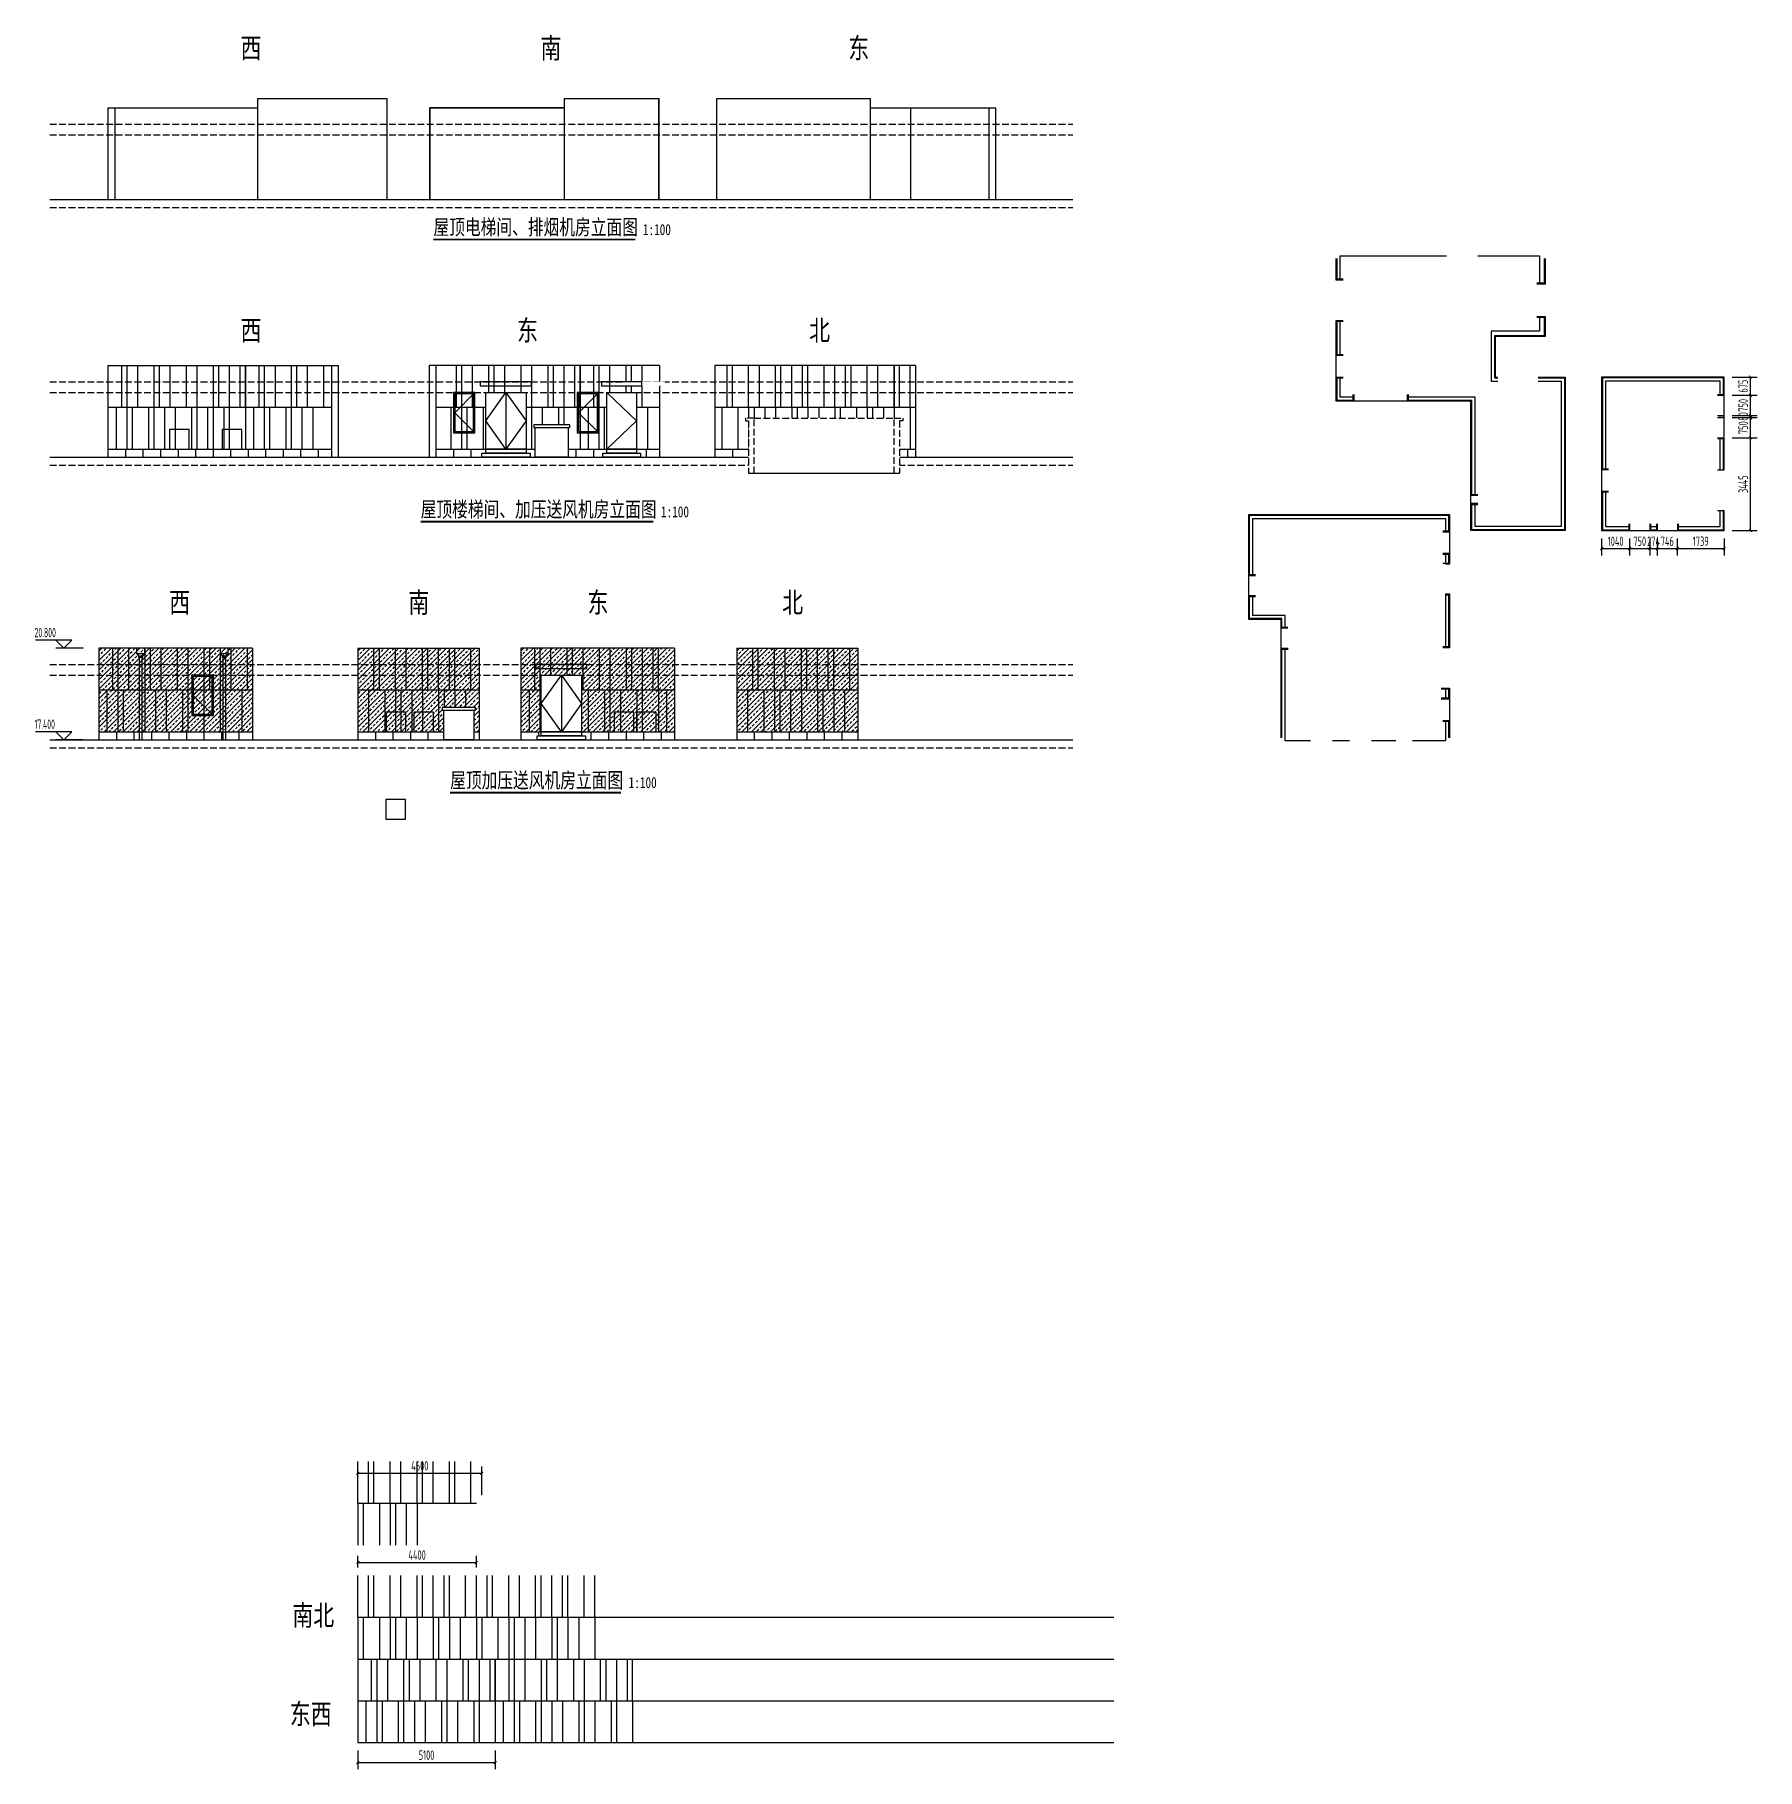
# Model space of a CAD drawing. Extents: x -863035 to 270371, y -8918 to 240488.
# Drawn here: x -198837 to -134894, y 99897 to 164294 of the extents above; entities that cross this region are included whole.
import ezdxf

# ---------------------------------------------------------------- set-up
doc = ezdxf.new("R2010")
doc.units = 0
doc.header["$LTSCALE"] = 1000
doc.header["$MEASUREMENT"] = 0
doc.linetypes.add('109-34 轴网$0$L1$0$$AUDIT_BAD_LTYPE1', pattern=[0])
doc.linetypes.add('DASH', pattern=[0.35, 0.25, -0.1])
for name, color, linetype in [('01-标注_尺寸', 124, 'Continuous'), ('01-标注_标高', 200, 'Continuous'), ('02-TEXT_标注', 130, 'Continuous'), ('05-填充_156', 156, 'Continuous'), ('A-C_窗', 140, 'Continuous'), ('A-SUR_保温', 222, 'Continuous'), ('A_STR-砌块墙', 121, 'Continuous'), ('DIM_SYMB', 3, 'Continuous'), ('E-墙面分格', 146, 'Continuous'), ('E-立面轮廓', 241, 'Continuous'), ('E_STRM', 7, 'Continuous'), ('EH_石材', 116, 'Continuous')]:
    doc.layers.add(name, color=color, linetype=linetype)
doc.layers.add('04-不打印_辅助线', color=165, linetype='Continuous', plot=False)
doc.styles.add('_TCH_DIM', font='ROS1', dxfattribs={"width": 0.75, "bigfont": 'JD'})
doc.styles.add('_TCH_DIM_T3', font='ROS1', dxfattribs={"width": 0.75, "bigfont": 'JD'})
doc.styles.add('_TCH_LABEL', font='', dxfattribs={"width": 0.75})
doc.styles.get("Standard").update_dxf_attribs({"font": 'STXIHEI.TTF', "width": 0.75})
doc.styles.get('_TCH_LABEL').set_extended_font_data('SimSun')
doc.dimstyles.new('_TCH_ARCH&&100', dxfattribs={"dimtxt": 350, "dimasz": 100, "dimexe": 250, "dimexo": 300, "dimgap": 100, "dimtad": 1, "dimdec": 0, "dimzin": 0, "dimdsep": 46, "dimtxsty": '_TCH_DIM_T3', "dimblk": 'ARCHTICK', "dimcen": 0.09, "dimclrt": 7, "dimazin": 2, "dimtfac": 1, "dimtdec": 0, "dimtix": 1, "dimtmove": 2, "dimatfit": 3, "dimfxl": 0, "dimtolj": 1, "dimtzin": 0, "dimarcsym": 0})

msp = doc.modelspace()

# ---------------------------------------------------------------- texts
at = {"layer": '02-TEXT_标注', "width": 0.75}
for s, height, p in [('屋顶电梯间、排烟机房立面图', 570.852, (-184035.5, 156866.6)), ('1:100', 407.75, (-176260.4, 156854.4)), ('屋顶楼梯间、加压送风机房立面图', 570.852, (-184510.6, 146390.5)), ('1:100', 407.75, (-175589.2, 146377.5)), ('屋顶加压送风机房立面图', 570.852, (-183416.6, 136333.6)), ('1:100', 407.75, (-176787.7, 136325.2))]:
    msp.add_text(s, height=height, dxfattribs=at).set_placement(p)
at = {"layer": '02-TEXT_标注', "style": '_TCH_DIM', "width": 0.5625}
for s, p in [('20.800', (-198842.9, 141922.9)), ('17.400', (-198842.9, 138522.9))]:
    msp.add_text(s, height=350, dxfattribs=at).set_placement(p)
at = {"layer": '04-不打印_辅助线', "style": '_TCH_LABEL', "width": 0.75}
for s, height, p in [('西', 759.5, (-191193.9, 163417.7)), ('南', 759.5, (-180062.4, 163417.7)), ('东', 759.5, (-168637.8, 163417.7)), ('西', 759.5, (-191193.9, 152938.7)), ('东', 759.5, (-180931.1, 152938.7)), ('北', 759.5, (-170090.5, 152938.7)), ('西', 759.5, (-193842.2, 142837.6)), ('南', 759.5, (-184966.6, 142837.6)), ('东', 759.5, (-178315.5, 142837.6)), ('北', 759.5, (-171089.9, 142837.6)), ('南北', 759.49, (-189274.7, 105233.6)), ('东西', 759.49, (-189365.8, 101573.9))]:
    msp.add_text(s, height=height, dxfattribs=at).set_placement(p)

# ---------------------------------------------------------------- blocks, each defined once
blk = doc.blocks.new('dsafdg')
at = {"layer": 'A-SUR_保温', "linetype": '109-34 轴网$0$L1$0$$AUDIT_BAD_LTYPE1'}
blk.add_line((19750, 17930), (19750, 19170), dxfattribs=at)
at = {"layer": 'A-SUR_保温'}
blk.add_line((33849, 15595), (33849, 15675), dxfattribs=at)
for points in [[(19750, 20700), (19750, 21600), (23689, 21600)], [(24850, 21600), (25350, 21600), (25350, 21600), (27150, 21600), (27150, 20580)], [(27150, 19320), (27150, 18800), (25350, 18800), (25350, 16950), (25600, 16950)], [(20220, 16350), (19750, 16350), (19750, 17070)], [(27100, 16950), (27950, 16950), (27950, 11550), (24750, 11550), (24750, 12370)], [(33850, 16455), (33850, 16950), (29600, 16950), (29600, 13680)], [(24750, 12730), (24750, 16350), (22280, 16350)], [(33850, 13650), (33850, 14815)], [(29600, 12820), (29600, 11550), (30460, 11550)], [(16500, 9754), (16500, 11850), (23650, 11850), (23650, 11380)], [(32291, 11550), (33850, 11550), (33850, 12150)], [(31270, 11550), (31484, 11550)], [(23650, 10520), (23650, 10180)], [(23650, 9050), (23650, 8850), (23650, 8850), (23650, 7080)], [(23650, 9020), (23650, 7080)], [(17700, 7805), (17700, 8250), (16500, 8250), (16500, 8944)], [(18645, 3600), (17700, 3600), (17700, 3700), (17700, 6995)], [(23650, 5520), (23650, 5180)], [(23650, 4320), (23650, 3600), (22430, 3600)], [(20095, 3600), (19455, 3600)], [(21810, 3600), (20905, 3600)]]:
    blk.add_lwpolyline(points, dxfattribs=at)
at = {"layer": 'A-SUR_保温', "linetype": '109-34 轴网$0$L1$0$$AUDIT_BAD_LTYPE1'}
for points in [[(25500, 21600), (27150, 21600), (27150, 20580)], [(27150, 19320), (27150, 18800), (25500, 18800)]]:
    blk.add_lwpolyline(points, dxfattribs=at)
at = {"layer": 'EH_石材'}
for p, q in [((19600, 17100), (19600, 19200)), ((20250, 16450), (20250, 16200)), ((22250, 16200), (22250, 16450)), ((24850, 12700), (24600, 12700)), ((24850, 12400), (24600, 12400)), ((23550, 11350), (23800, 11350)), ((23800, 10550), (23550, 10550)), ((16600, 9754), (16350, 9754)), ((16600, 9724), (16350, 9724)), ((16600, 8974), (16350, 8974)), ((16600, 8944), (16350, 8944)), ((17800, 7775), (17550, 7775)), ((17811, 7025), (17550, 7025)), ((23500, 5150), (23800, 5150)), ((23550, 4350), (23800, 4350))]:
    blk.add_line(p, q, dxfattribs=at)
at = {"layer": 'EH_石材', "linetype": '109-34 轴网$0$L1$0$$AUDIT_BAD_LTYPE1'}
for p, q in [((33750, 16455), (34000, 16455)), ((33750, 16425), (34000, 16425)), ((33750, 15675), (34000, 15675)), ((33750, 15595), (34000, 15595)), ((33750, 14845), (34000, 14845)), ((33750, 14815), (34000, 14815)), ((29700, 13680), (29450, 13680)), ((29700, 13650), (29450, 13650)), ((33750, 13650), (34000, 13650)), ((29700, 12850), (29450, 12850)), ((29700, 12820), (29450, 12820)), ((30460, 11650), (30460, 11400)), ((30490, 11650), (30490, 11400)), ((31240, 11650), (31240, 11400)), ((31270, 11650), (31270, 11400)), ((31484, 11650), (31484, 11400)), ((31514, 11650), (31514, 11400)), ((32261, 11651), (32261, 11400)), ((32291, 11651), (32291, 11400)), ((33750, 12150), (34000, 12150))]:
    blk.add_line(p, q, dxfattribs=at)
at = {"layer": 'EH_石材'}
for points in [[(19850, 20700), (19600, 20700), (19600, 21500)], [(19850, 20730), (19630, 20730), (19630, 21500)], [(27320, 21500), (27320, 20580), (27050, 20580)], [(27350, 21500), (27350, 20550), (27050, 20550)], [(27050, 19320), (27320, 19320), (27320, 18630), (25470, 18630), (25470, 17070), (25600, 17070)], [(27050, 19350), (27350, 19350), (27350, 18600), (25500, 18600), (25500, 17100), (25600, 17100)], [(19850, 17900), (19600, 17900), (19600, 19200), (19850, 19200)], [(19850, 17930), (19630, 17930), (19630, 19170), (19850, 19170)], [(27100, 17100), (28100, 17100), (28100, 11400), (24600, 11400), (24600, 16200), (19600, 16200), (19600, 17100), (19850, 17100)], [(20220, 16450), (20220, 16230), (19630, 16230), (19630, 17070), (19850, 17070)], [(27100, 17070), (28070, 17070), (28070, 11430), (24630, 11430), (24630, 12370), (24850, 12370)], [(24850, 12730), (24630, 12730), (24630, 16230), (22280, 16230), (22280, 16450)], [(17550, 3700), (17550, 8100), (16350, 8100), (16350, 12000), (23800, 12000), (23800, 10150), (23650, 10150)], [(16380, 9754), (16380, 11970), (23770, 11970), (23770, 11380), (23550, 11380)], [(23550, 10520), (23770, 10520), (23770, 10180), (23550, 10180)], [(23650, 9050), (23800, 9050), (23800, 7050), (23550, 7050)], [(23650, 9020), (23770, 9020), (23770, 7080), (23550, 7080)], [(17800, 7805), (17580, 7805), (17580, 8130), (16380, 8130), (16380, 8944)], [(17580, 3700), (17580, 6995), (17811, 6995)], [(23500, 5550), (23800, 5550), (23800, 3700)], [(23500, 5520), (23770, 5520), (23770, 5180), (23500, 5180)], [(23550, 4320), (23770, 4320), (23770, 3700)]]:
    blk.add_lwpolyline(points, dxfattribs=at)
at = {"layer": 'EH_石材', "linetype": '109-34 轴网$0$L1$0$$AUDIT_BAD_LTYPE1'}
for points in [[(34000, 13650), (34000, 17100), (29450, 17100), (29450, 11400), (34000, 11400), (34000, 12150)], [(33970, 16425), (33970, 17070), (29480, 17070), (29480, 13680)], [(33970, 15595), (33970, 15675)], [(33970, 13650), (33970, 14845)], [(29480, 12820), (29480, 11430), (30460, 11430)], [(32291, 11430), (33970, 11430), (33970, 12150)], [(31270, 11430), (31484, 11430)]]:
    blk.add_lwpolyline(points, dxfattribs=at)
blk = doc.blocks.new('*U56')
at = {"layer": 'E-墙面分格'}
blk.add_line((0, 150), (0, -150), dxfattribs=at)
blk = doc.blocks.new('*U57')
at = {"layer": 'E-墙面分格', "color": 0, "linetype": 'ByBlock', "lineweight": -2, "transparency": 16777216}
for p in [(0, 0), (650, 0), (1300, 0), (1950, 0), (2600, 0), (3250, 0), (3900, 0), (4550, 0)]:
    blk.add_blockref('*U56', p, dxfattribs=at)
blk = doc.blocks.new('*U58')
at = {"layer": 'E-墙面分格'}
blk.add_line((0, 150), (0, -150), dxfattribs=at)
blk = doc.blocks.new('*U59')
at = {"layer": 'E-墙面分格', "color": 0, "linetype": 'ByBlock', "lineweight": -2, "transparency": 16777216}
for p in [(0, 0), (650, 0), (1300, 0), (1950, 0), (2600, 0), (3250, 0)]:
    blk.add_blockref('*U58', p, dxfattribs=at)
blk = doc.blocks.new('JDLKSAJDLAKSDOW')
at = {"layer": 'A-C_窗', "linetype": '109-34 轴网$0$L1$0$$AUDIT_BAD_LTYPE1'}
for points in [[(-318024, 268749), (-318824, 268749), (-318824, 267249), (-318024, 267249)], [(-318074, 268699), (-318774, 268699), (-318774, 267299), (-318074, 267299)]]:
    blk.add_lwpolyline(points, close=True, dxfattribs=at)
blk.add_lwpolyline([(-318024, 268749), (-318774, 267999), (-318024, 267249)], dxfattribs=at)
blk = doc.blocks.new('reatrfewa')
blk.add_wipeout([(-60, 1100), (0, 1100), (0, 0), (1120, 0), (1120, 1100), (1180, 1100), (1180, 1200), (-60, 1200)]).dxf.layer = 'A-C_窗'
at = {"layer": 'E-立面轮廓'}
for points in [[(-60, 1100), (1180, 1100), (1180, 1200), (-60, 1200)], [(0, 1100), (1120, 1100), (1120, 0), (0, 0)]]:
    blk.add_lwpolyline(points, close=True, dxfattribs=at)
blk = doc.blocks.new('*U63')
at = {"layer": 'E-墙面分格'}
blk.add_line((0, 150), (0, -150), dxfattribs=at)
blk = doc.blocks.new('*U64')
at = {"layer": 'E-墙面分格', "color": 0, "linetype": 'ByBlock', "lineweight": -2, "transparency": 16777216}
for p in [(0, 0), (650, 0), (1300, 0), (1950, 0), (2600, 0), (3250, 0), (3900, 0), (4550, 0)]:
    blk.add_blockref('*U63', p, dxfattribs=at)
blk = doc.blocks.new('*U65')
at = {"layer": 'E-墙面分格'}
blk.add_line((0, 150), (0, -150), dxfattribs=at)
blk = doc.blocks.new('*U66')
at = {"layer": 'E-墙面分格', "color": 0, "linetype": 'ByBlock', "lineweight": -2, "transparency": 16777216}
for p in [(0, 0), (650, 0), (1300, 0), (1950, 0), (2600, 0), (3250, 0)]:
    blk.add_blockref('*U65', p, dxfattribs=at)
blk = doc.blocks.new('*U67')
at = {"layer": 'E-墙面分格'}
for p, q in [((-2550, 1550), (-2550, 0)), ((-2050, 1550), (-2050, 0)), ((-1850, 1550), (-1850, 0)), ((-1450, 1550), (-1450, 0)), ((-850, 1550), (-850, 0)), ((-650, 1550), (-650, 0)), ((-250, 1550), (-250, 0)), ((350, 1550), (350, 0)), ((750, 1550), (750, 0)), ((1350, 1550), (1350, 0)), ((1550, 1550), (1550, 0)), ((1950, 1550), (1950, 0)), ((2350, 1550), (2350, 0)), ((2550, 0), (2550, 1550)), ((-2550, 0), (-2550, -1550)), ((-2250, 0), (-2250, -1550)), ((-1850, 0), (-1850, -1550)), ((-1650, 0), (-1650, -1550)), ((-1050, 0), (-1050, -1550)), ((-850, 0), (-850, -1550)), ((-450, 0), (-450, -1550)), ((-50, 0), (-50, -1550)), ((550, 0), (550, -1550)), ((750, 0), (750, -1550)), ((1150, 0), (1150, -1550)), ((1750, 0), (1750, -1550)), ((1950, 0), (1950, -1550)), ((2550, 0), (2550, -1550))]:
    blk.add_line(p, q, dxfattribs=at)
blk = doc.blocks.new('*U68')
at = {"layer": 'A-C_窗', "color": 0, "linetype": 'ByBlock', "lineweight": -2, "transparency": 16777216}
for p in [(0, 0), (5100, 0)]:
    blk.add_blockref('*U67', p, dxfattribs=at)
blk = doc.blocks.new('*U69')
at = {"layer": 'E-墙面分格'}
for p, q in [((-2200, 0), (-2200, 1550)), ((-1800, 0), (-1800, 1550)), ((-1600, 0), (-1600, 1550)), ((-1000, 0), (-1000, 1550)), ((-600, 0), (-600, 1550)), ((0, 0), (0, 1550)), ((200, 0), (200, 1550)), ((600, 0), (600, 1550)), ((1000, 0), (1000, 1550)), ((1200, 0), (1200, 1550)), ((1800, 0), (1800, 1550)), ((2200, 0), (2200, 1550)), ((-2200, 0), (-2200, -1550)), ((-2000, 0), (-2000, -1550)), ((-1400, 0), (-1400, -1550)), ((-1000, 0), (-1000, -1550)), ((-800, 0), (-800, -1550)), ((-400, 0), (-400, -1550)), ((0, 0), (0, -1550)), ((600, 0), (600, -1550)), ((800, 0), (800, -1550)), ((1200, 0), (1200, -1550)), ((1600, 0), (1600, -1550)), ((2200, 0), (2200, -1550))]:
    blk.add_line(p, q, dxfattribs=at)
blk = doc.blocks.new('*U70')
at = {"layer": 'A-C_窗', "color": 0, "linetype": 'ByBlock', "lineweight": -2, "transparency": 16777216}
for p in [(0, 0), (4400, 0)]:
    blk.add_blockref('*U69', p, dxfattribs=at)
blk = doc.blocks.new('jkytearewa')
blk.add_wipeout([(-750, 150), (-750, 2400), (750, 2400), (750, 150), (900, 150), (900, 0), (-900, 0), (-900, 150)]).dxf.layer = 'A-C_窗'
at = {"layer": 'A-C_窗'}
for p, q in [((-750, 1350), (0, 2400)), ((0, 2400), (0, 300)), ((0, 2400), (750, 1350)), ((0, 300), (-750, 1350)), ((750, 1350), (0, 300))]:
    blk.add_line(p, q, dxfattribs=at)
for points in [[(-750, 300), (-750, 2400), (750, 2400), (750, 300)], [(-750, 150), (900, 150), (900, 0), (-900, 0), (-900, 150)], [(-750, 300), (750, 300), (750, 150), (-750, 150), (-750, 300)]]:
    blk.add_lwpolyline(points, close=True, dxfattribs=at)
blk = doc.blocks.new('fgawewatr')
at = {"layer": 'A-C_窗'}
blk.add_lwpolyline([(328374, -157205), (330274, -157205), (330274, -157055), (328374, -157055)], close=True, dxfattribs=at)
blk = doc.blocks.new('*U74')
at = {"layer": 'E-墙面分格'}
blk.add_line((0, 150), (0, -150), dxfattribs=at)
blk = doc.blocks.new('*U75')
at = {"layer": 'E-墙面分格', "color": 0, "linetype": 'ByBlock', "lineweight": -2, "transparency": 16777216}
for p in [(0, 0), (650, 0), (1300, 0), (1950, 0), (2600, 0), (3250, 0), (3900, 0), (4550, 0), (5200, 0), (5850, 0), (6500, 0), (7150, 0)]:
    blk.add_blockref('*U74', p, dxfattribs=at)
blk = doc.blocks.new('*U76')
at = {"layer": 'E-墙面分格'}
blk.add_line((0, 150), (0, -150), dxfattribs=at)
blk = doc.blocks.new('*U77')
at = {"layer": 'E-墙面分格', "color": 0, "linetype": 'ByBlock', "lineweight": -2, "transparency": 16777216}
for p in [(0, 0), (650, 0), (1300, 0), (1950, 0), (2600, 0), (3250, 0), (3900, 0), (4550, 0), (5200, 0), (5850, 0), (6500, 0), (7150, 0)]:
    blk.add_blockref('*U76', p, dxfattribs=at)
blk = doc.blocks.new('heawrwea')
blk.add_wipeout([(-60, 1100), (0, 1100), (0, 0), (1220, 0), (1220, 1100), (1280, 1100), (1280, 1200), (-60, 1200)]).dxf.layer = 'A-C_窗'
at = {"layer": 'E-立面轮廓'}
for points in [[(-60, 1100), (1280, 1100), (1280, 1200), (-60, 1200)], [(0, 1100), (1220, 1100), (1220, 0), (0, 0)]]:
    blk.add_lwpolyline(points, close=True, dxfattribs=at)
blk = doc.blocks.new('jhrewawa')
blk.add_wipeout([(-550, 150), (-550, 2400), (550, 2400), (550, 150), (700, 150), (700, 0), (-700, 0), (-700, 150)]).dxf.layer = 'A-C_窗'
at = {"layer": 'A-C_窗'}
for p, q in [((-550, 2400), (550, 1350)), ((550, 1350), (-550, 300))]:
    blk.add_line(p, q, dxfattribs=at)
for points in [[(-550, 300), (-550, 2400), (550, 2400), (550, 300)], [(-550, 150), (700, 150), (700, 0), (-700, 0), (-700, 150)], [(-550, 300), (550, 300), (550, 150), (-550, 150), (-550, 300)]]:
    blk.add_lwpolyline(points, close=True, dxfattribs=at)
blk = doc.blocks.new('aewygrts')
at = {"layer": 'A-C_窗'}
blk.add_lwpolyline([(-750, 0), (750, 0), (750, 150), (-750, 150)], close=True, dxfattribs=at)
blk = doc.blocks.new('*U82')
at = {"layer": 'E-墙面分格'}
blk.add_line((0, 150), (0, -150), dxfattribs=at)
blk = doc.blocks.new('*U81')
at = {"layer": 'E-墙面分格', "color": 0, "linetype": 'ByBlock', "lineweight": -2, "transparency": 16777216}
for p in [(0, 0), (650, 0), (1300, 0), (1950, 0), (2600, 0), (3250, 0), (3900, 0), (4550, 0), (5200, 0), (5850, 0), (6500, 0)]:
    blk.add_blockref('*U82', p, dxfattribs=at)
blk = doc.blocks.new('jtrartewq')
blk.add_wipeout([(5720, 2050), (-120, 2050), (-120, 1950), (0, 1950), (0, 0), (5600, 0), (5600, 1950), (5720, 1950)]).dxf.layer = 'A-C_窗'
at = {"layer": '04-不打印_辅助线'}
blk.add_line((0, 0), (5600, 0), dxfattribs=at)
at = {"layer": 'A-C_窗', "linetype": 'DASH'}
blk.add_line((200, 2050), (5400, 2050), dxfattribs=at)
for points in [[(200, 0), (200, 2050), (-120, 2050), (-120, 1950), (0, 1950), (0, 0)], [(5400, 0), (5400, 2050), (5720, 2050), (5720, 1950), (5600, 1950), (5600, 0)]]:
    blk.add_lwpolyline(points, dxfattribs=at)
blk = doc.blocks.new('yraweaw')
at = {"layer": 'A-C_窗', "linetype": '109-34 轴网$0$L1$0$$AUDIT_BAD_LTYPE1'}
blk.add_lwpolyline([(-365, 0), (365, 0), (365, 730), (-365, 730)], close=True, dxfattribs=at)
blk = doc.blocks.new('_ArchTick')
at = {"color": 0, "linetype": 'ByBlock', "const_width": 0.4}
blk.add_lwpolyline([(-0.5, -0.5), (0.5, 0.5)], dxfattribs=at)
blk = doc.blocks.new('*D1250')
at = {"layer": '01-标注_尺寸', "color": 0, "lineweight": -2, "transparency": 16777216}
for p, q in [((-140673, 145585), (-140673, 144964)), ((-139633, 145585), (-139633, 144964)), ((-140673, 145214), (-139633, 145214))]:
    blk.add_line(p, q, dxfattribs=at)
at = {"layer": 'Defpoints', "color": 0, "transparency": 16777216}
for p in [(-140673, 145885), (-139633, 145885), (-139633, 145214)]:
    blk.add_point(p, dxfattribs=at)
at = {"layer": '01-标注_尺寸', "color": 0, "lineweight": -2, "transparency": 16777216, "xscale": 100, "yscale": 100, "zscale": 100, "rotation": 180}
blk.add_blockref('_ArchTick', (-140673, 145214), dxfattribs=at)
at = {"layer": '01-标注_尺寸', "color": 0, "lineweight": -2, "transparency": 16777216, "xscale": 100, "yscale": 100, "zscale": 100}
blk.add_blockref('_ArchTick', (-139633, 145214), dxfattribs=at)
at = {"layer": '01-标注_尺寸', "color": 7, "transparency": 16777216, "insert": (-140153, 145489), "char_height": 350, "attachment_point": 5, "style": '_TCH_DIM_T3'}
blk.add_mtext('\\A1;1040', dxfattribs=at)
blk = doc.blocks.new('*D1251')
at = {"layer": '01-标注_尺寸', "color": 0, "lineweight": -2, "transparency": 16777216}
for p, q in [((-139633, 145585), (-139633, 144964)), ((-138883, 145585), (-138883, 144964)), ((-139633, 145214), (-138883, 145214))]:
    blk.add_line(p, q, dxfattribs=at)
at = {"layer": 'Defpoints', "color": 0, "transparency": 16777216}
for p in [(-139633, 145885), (-138883, 145885), (-138883, 145214)]:
    blk.add_point(p, dxfattribs=at)
at = {"layer": '01-标注_尺寸', "color": 0, "lineweight": -2, "transparency": 16777216, "xscale": 100, "yscale": 100, "zscale": 100, "rotation": 180}
blk.add_blockref('_ArchTick', (-139633, 145214), dxfattribs=at)
at = {"layer": '01-标注_尺寸', "color": 0, "lineweight": -2, "transparency": 16777216, "xscale": 100, "yscale": 100, "zscale": 100}
blk.add_blockref('_ArchTick', (-138883, 145214), dxfattribs=at)
at = {"layer": '01-标注_尺寸', "color": 7, "transparency": 16777216, "insert": (-139258, 145489), "char_height": 350, "attachment_point": 5, "style": '_TCH_DIM_T3'}
blk.add_mtext('\\A1;750', dxfattribs=at)
blk = doc.blocks.new('*D1252')
at = {"layer": '01-标注_尺寸', "color": 0, "lineweight": -2, "transparency": 16777216}
for p, q in [((-138883, 145585), (-138883, 144964)), ((-138609, 145585), (-138609, 144964)), ((-138883, 145214), (-138983, 145214)), ((-138883, 145214), (-138609, 145214)), ((-138609, 145214), (-138509, 145214))]:
    blk.add_line(p, q, dxfattribs=at)
at = {"layer": 'Defpoints', "color": 0, "transparency": 16777216}
for p in [(-138883, 145885), (-138609, 145885), (-138609, 145214)]:
    blk.add_point(p, dxfattribs=at)
at = {"layer": '01-标注_尺寸', "color": 0, "lineweight": -2, "transparency": 16777216, "xscale": 100, "yscale": 100, "zscale": 100}
blk.add_blockref('_ArchTick', (-138883, 145214), dxfattribs=at)
at = {"layer": '01-标注_尺寸', "color": 0, "lineweight": -2, "transparency": 16777216, "xscale": 100, "yscale": 100, "zscale": 100, "rotation": 180}
blk.add_blockref('_ArchTick', (-138609, 145214), dxfattribs=at)
at = {"layer": '01-标注_尺寸', "color": 7, "transparency": 16777216, "insert": (-138746, 145489), "char_height": 350, "attachment_point": 5, "style": '_TCH_DIM_T3'}
blk.add_mtext('\\A1;274', dxfattribs=at)
blk = doc.blocks.new('*D1253')
at = {"layer": '01-标注_尺寸', "color": 0, "lineweight": -2, "transparency": 16777216}
for p, q in [((-138609, 145585), (-138609, 144964)), ((-137863, 145585), (-137863, 144964)), ((-138609, 145214), (-137863, 145214))]:
    blk.add_line(p, q, dxfattribs=at)
at = {"layer": 'Defpoints', "color": 0, "transparency": 16777216}
for p in [(-138609, 145885), (-137863, 145885), (-137863, 145214)]:
    blk.add_point(p, dxfattribs=at)
at = {"layer": '01-标注_尺寸', "color": 0, "lineweight": -2, "transparency": 16777216, "xscale": 100, "yscale": 100, "zscale": 100, "rotation": 180}
blk.add_blockref('_ArchTick', (-138609, 145214), dxfattribs=at)
at = {"layer": '01-标注_尺寸', "color": 0, "lineweight": -2, "transparency": 16777216, "xscale": 100, "yscale": 100, "zscale": 100}
blk.add_blockref('_ArchTick', (-137863, 145214), dxfattribs=at)
at = {"layer": '01-标注_尺寸', "color": 7, "transparency": 16777216, "insert": (-138236, 145489), "char_height": 350, "attachment_point": 5, "style": '_TCH_DIM_T3'}
blk.add_mtext('\\A1;746', dxfattribs=at)
blk = doc.blocks.new('*D1254')
at = {"layer": '01-标注_尺寸', "color": 0, "lineweight": -2, "transparency": 16777216}
for p, q in [((-137863, 145585), (-137863, 144964)), ((-136123, 145585), (-136123, 144964)), ((-137863, 145214), (-136123, 145214))]:
    blk.add_line(p, q, dxfattribs=at)
at = {"layer": 'Defpoints', "color": 0, "transparency": 16777216}
for p in [(-137863, 145885), (-136123, 145885), (-136123, 145214)]:
    blk.add_point(p, dxfattribs=at)
at = {"layer": '01-标注_尺寸', "color": 0, "lineweight": -2, "transparency": 16777216, "xscale": 100, "yscale": 100, "zscale": 100, "rotation": 180}
blk.add_blockref('_ArchTick', (-137863, 145214), dxfattribs=at)
at = {"layer": '01-标注_尺寸', "color": 0, "lineweight": -2, "transparency": 16777216, "xscale": 100, "yscale": 100, "zscale": 100}
blk.add_blockref('_ArchTick', (-136123, 145214), dxfattribs=at)
at = {"layer": '01-标注_尺寸', "color": 7, "transparency": 16777216, "insert": (-136993, 145489), "char_height": 350, "attachment_point": 5, "style": '_TCH_DIM_T3'}
blk.add_mtext('\\A1;1739', dxfattribs=at)
blk = doc.blocks.new('*D1255')
at = {"layer": '01-标注_尺寸', "color": 0, "lineweight": -2, "transparency": 16777216}
for p, q in [((-135823, 149329), (-134894, 149329)), ((-135144, 145885), (-135144, 149329)), ((-135823, 145885), (-134894, 145885))]:
    blk.add_line(p, q, dxfattribs=at)
at = {"layer": 'Defpoints', "color": 0, "transparency": 16777216}
for p in [(-136123, 149329), (-135144, 149329), (-136123, 145885)]:
    blk.add_point(p, dxfattribs=at)
at = {"layer": '01-标注_尺寸', "color": 0, "lineweight": -2, "transparency": 16777216, "xscale": 100, "yscale": 100, "zscale": 100}
for p, rotation in [((-135144, 149329), 90), ((-135144, 145885), 270)]:
    blk.add_blockref('_ArchTick', p, dxfattribs=dict(at, rotation=rotation))
at = {"layer": '01-标注_尺寸', "color": 7, "transparency": 16777216, "insert": (-135419, 147607), "char_height": 350, "attachment_point": 5, "rotation": 90, "style": '_TCH_DIM_T3'}
blk.add_mtext('\\A1;3445', dxfattribs=at)
blk = doc.blocks.new('*D1256')
at = {"layer": '01-标注_尺寸', "color": 0, "lineweight": -2, "transparency": 16777216}
for p, q in [((-135823, 150080), (-134894, 150080)), ((-135144, 149329), (-135144, 150080)), ((-135823, 149329), (-134894, 149329))]:
    blk.add_line(p, q, dxfattribs=at)
at = {"layer": 'Defpoints', "color": 0, "transparency": 16777216}
for p in [(-136123, 150080), (-135144, 150080), (-136123, 149329)]:
    blk.add_point(p, dxfattribs=at)
at = {"layer": '01-标注_尺寸', "color": 0, "lineweight": -2, "transparency": 16777216, "xscale": 100, "yscale": 100, "zscale": 100}
for p, rotation in [((-135144, 150080), 90), ((-135144, 149329), 270)]:
    blk.add_blockref('_ArchTick', p, dxfattribs=dict(at, rotation=rotation))
at = {"layer": '01-标注_尺寸', "color": 7, "transparency": 16777216, "insert": (-135419, 149705), "char_height": 350, "attachment_point": 5, "rotation": 90, "style": '_TCH_DIM_T3'}
blk.add_mtext('\\A1;750', dxfattribs=at)
blk = doc.blocks.new('*D1257')
at = {"layer": '01-标注_尺寸', "color": 0, "lineweight": -2, "transparency": 16777216}
for p, q in [((-135823, 150160), (-134894, 150160)), ((-135823, 150080), (-134894, 150080)), ((-135144, 150160), (-135144, 150260)), ((-135144, 150080), (-135144, 150160)), ((-135144, 150080), (-135144, 149980))]:
    blk.add_line(p, q, dxfattribs=at)
at = {"layer": 'Defpoints', "color": 0, "transparency": 16777216}
for p in [(-136123, 150160), (-136123, 150080), (-135144, 150160)]:
    blk.add_point(p, dxfattribs=at)
at = {"layer": '01-标注_尺寸', "color": 0, "lineweight": -2, "transparency": 16777216, "xscale": 100, "yscale": 100, "zscale": 100}
for p, rotation in [((-135144, 150160), 270), ((-135144, 150080), 90)]:
    blk.add_blockref('_ArchTick', p, dxfattribs=dict(at, rotation=rotation))
at = {"layer": '01-标注_尺寸', "color": 7, "transparency": 16777216, "insert": (-135419, 150120), "char_height": 350, "attachment_point": 5, "rotation": 90, "style": '_TCH_DIM_T3'}
blk.add_mtext('\\A1;80', dxfattribs=at)
blk = doc.blocks.new('*D1258')
at = {"layer": '01-标注_尺寸', "color": 0, "lineweight": -2, "transparency": 16777216}
for p, q in [((-135823, 150909), (-134894, 150909)), ((-135144, 150160), (-135144, 150909)), ((-135823, 150160), (-134894, 150160))]:
    blk.add_line(p, q, dxfattribs=at)
at = {"layer": 'Defpoints', "color": 0, "transparency": 16777216}
for p in [(-136123, 150909), (-135144, 150909), (-136123, 150160)]:
    blk.add_point(p, dxfattribs=at)
at = {"layer": '01-标注_尺寸', "color": 0, "lineweight": -2, "transparency": 16777216, "xscale": 100, "yscale": 100, "zscale": 100}
for p, rotation in [((-135144, 150909), 90), ((-135144, 150160), 270)]:
    blk.add_blockref('_ArchTick', p, dxfattribs=dict(at, rotation=rotation))
at = {"layer": '01-标注_尺寸', "color": 7, "transparency": 16777216, "insert": (-135419, 150535), "char_height": 350, "attachment_point": 5, "rotation": 90, "style": '_TCH_DIM_T3'}
blk.add_mtext('\\A1;750', dxfattribs=at)
blk = doc.blocks.new('*D1259')
at = {"layer": '01-标注_尺寸', "color": 0, "lineweight": -2, "transparency": 16777216}
for p, q in [((-135823, 151585), (-134894, 151585)), ((-135144, 150909), (-135144, 151585)), ((-135823, 150909), (-134894, 150909))]:
    blk.add_line(p, q, dxfattribs=at)
at = {"layer": 'Defpoints', "color": 0, "transparency": 16777216}
for p in [(-136123, 151585), (-135144, 151585), (-136123, 150909)]:
    blk.add_point(p, dxfattribs=at)
at = {"layer": '01-标注_尺寸', "color": 0, "lineweight": -2, "transparency": 16777216, "xscale": 100, "yscale": 100, "zscale": 100}
for p, rotation in [((-135144, 151585), 90), ((-135144, 150909), 270)]:
    blk.add_blockref('_ArchTick', p, dxfattribs=dict(at, rotation=rotation))
at = {"layer": '01-标注_尺寸', "color": 7, "transparency": 16777216, "insert": (-135419, 151247), "char_height": 350, "attachment_point": 5, "rotation": 90, "style": '_TCH_DIM_T3'}
blk.add_mtext('\\A1;675', dxfattribs=at)
blk = doc.blocks.new('_RAINH')
blk.add_lwpolyline([(-150, 0), (-150, -200), (150, -200), (150, 0)], close=True)
for points in [[(-150, -200), (-75, -280), (75, -280), (150, -200)], [(-75, -280), (-75, -330), (75, -330), (75, -280)]]:
    blk.add_lwpolyline(points)
blk = doc.blocks.new('*D1260')
at = {"layer": '01-标注_尺寸', "color": 0, "lineweight": -2, "transparency": 16777216}
for p, q in [((-186842, 107390), (-186842, 107828)), ((-186842, 107578), (-182442, 107578)), ((-182442, 107390), (-182442, 107828))]:
    blk.add_line(p, q, dxfattribs=at)
at = {"layer": 'Defpoints', "color": 0, "transparency": 16777216}
for p in [(-182442, 107578), (-186842, 107090), (-182442, 107090)]:
    blk.add_point(p, dxfattribs=at)
at = {"layer": '01-标注_尺寸', "color": 0, "lineweight": -2, "transparency": 16777216, "xscale": 100, "yscale": 100, "zscale": 100, "rotation": 180}
blk.add_blockref('_ArchTick', (-186842, 107578), dxfattribs=at)
at = {"layer": '01-标注_尺寸', "color": 0, "lineweight": -2, "transparency": 16777216, "xscale": 100, "yscale": 100, "zscale": 100}
blk.add_blockref('_ArchTick', (-182442, 107578), dxfattribs=at)
at = {"layer": '01-标注_尺寸', "color": 7, "transparency": 16777216, "insert": (-184642, 107853), "char_height": 350, "attachment_point": 5, "style": '_TCH_DIM_T3'}
blk.add_mtext('\\A1;4400', dxfattribs=at)
blk = doc.blocks.new('*D1261')
at = {"layer": '01-标注_尺寸', "color": 0, "lineweight": -2, "transparency": 16777216}
for p, q in [((-186842, 110074), (-186842, 111140)), ((-186842, 110890), (-182242, 110890)), ((-182242, 110074), (-182242, 111140))]:
    blk.add_line(p, q, dxfattribs=at)
at = {"layer": 'Defpoints', "color": 0, "transparency": 16777216}
for p in [(-182242, 110890), (-186842, 109774), (-182242, 109774)]:
    blk.add_point(p, dxfattribs=at)
at = {"layer": '01-标注_尺寸', "color": 0, "lineweight": -2, "transparency": 16777216, "xscale": 100, "yscale": 100, "zscale": 100, "rotation": 180}
blk.add_blockref('_ArchTick', (-186842, 110890), dxfattribs=at)
at = {"layer": '01-标注_尺寸', "color": 0, "lineweight": -2, "transparency": 16777216, "xscale": 100, "yscale": 100, "zscale": 100}
blk.add_blockref('_ArchTick', (-182242, 110890), dxfattribs=at)
at = {"layer": '01-标注_尺寸', "color": 7, "transparency": 16777216, "insert": (-184542, 111165), "char_height": 350, "attachment_point": 5, "style": '_TCH_DIM_T3'}
blk.add_mtext('\\A1;4600', dxfattribs=at)
blk = doc.blocks.new('*D1262')
at = {"layer": '01-标注_尺寸', "color": 0, "lineweight": -2, "transparency": 16777216}
for p, q in [((-186842, 100590), (-186842, 99897)), ((-181742, 100590), (-181742, 99897)), ((-186842, 100147), (-181742, 100147))]:
    blk.add_line(p, q, dxfattribs=at)
at = {"layer": 'Defpoints', "color": 0, "transparency": 16777216}
for p in [(-186842, 100890), (-181742, 100890), (-181742, 100147)]:
    blk.add_point(p, dxfattribs=at)
at = {"layer": '01-标注_尺寸', "color": 0, "lineweight": -2, "transparency": 16777216, "xscale": 100, "yscale": 100, "zscale": 100, "rotation": 180}
blk.add_blockref('_ArchTick', (-186842, 100147), dxfattribs=at)
at = {"layer": '01-标注_尺寸', "color": 0, "lineweight": -2, "transparency": 16777216, "xscale": 100, "yscale": 100, "zscale": 100}
blk.add_blockref('_ArchTick', (-181742, 100147), dxfattribs=at)
at = {"layer": '01-标注_尺寸', "color": 7, "transparency": 16777216, "insert": (-184292, 100422), "char_height": 350, "attachment_point": 5, "style": '_TCH_DIM_T3'}
blk.add_mtext('\\A1;5100', dxfattribs=at)

# ---------------------------------------------------------------- dimensions: what is measured, and where the dimension line sits
at = {"layer": '01-标注_尺寸'}
for p1, p2, distance, picture, middle in [((-136123.2, 150909.5), (-136123.2, 151584.7), -978.7, '*D1259', (-135419.5, 151247.1)), ((-136123.2, 150159.8), (-136123.2, 150909.5), -978.7, '*D1258', (-135419.5, 150534.6)), ((-136123.2, 150079.8), (-136123.2, 150159.8), -978.7, '*D1257', (-135419.5, 150119.8)), ((-136123.2073, 149329.3239), (-136123.2073, 150079.7666), -978.7429, '*D1256', (-135419.4644, 149704.5453)), ((-136123.2, 145884.7), (-136123.2, 149329.3), -978.7, '*D1255', (-135419.5, 147607)), ((-140673.2, 145884.7), (-139633.2, 145884.7), -670.8, '*D1250', (-140153.2, 145488.9)), ((-139633.2, 145884.7), (-138883.2, 145884.7), -670.8, '*D1251', (-139258.2, 145488.9)), ((-138883.2, 145884.7), (-138609, 145884.7), -670.8, '*D1252', (-138746.1, 145488.9)), ((-138608.9892, 145884.6933), (-137862.529, 145884.6933), -670.8067, '*D1253', (-138235.7591, 145488.8866)), ((-137862.5, 145884.7), (-136123.2, 145884.7), -670.8, '*D1254', (-136992.9, 145488.9)), ((-186842.4, 109773.5), (-182242.4, 109773.5), 1116.7, '*D1261', (-184542.4, 111165.2)), ((-186842.4, 107089.9), (-182442.4, 107089.9), 488.3, '*D1260', (-184642.4, 107853.2)), ((-186842.4, 100889.9), (-181742.4, 100889.9), -742.5, '*D1262', (-184292.4, 100422.3))]:
    dim = msp.add_aligned_dim(p1=p1, p2=p2, distance=distance, dimstyle='_TCH_ARCH&&100', dxfattribs=at)
    dim.commit()
    dim.dimension.update_dxf_attribs({"geometry": picture, "text_midpoint": middle})

# ---------------------------------------------------------------- hatches: boundary and pattern name
at = {"layer": '05-填充_156'}
h = msp.add_hatch(dxfattribs=at)
h.set_pattern_fill('天然石材', color=256, scale=50)
h.set_pattern_definition([(45, (-508611.66, 298063.1), (-176.77677, 176.77677), []), (45, (-508524.72, 297973.36), (-176.77677, 176.77677), [98.68425, -56.391])])
h.paths.add_polyline_path([(-196453.9, 138417.9), (-190753.9, 138417.9), (-190753.9, 141517.9), (-196453.9, 141517.9)])
h = msp.add_hatch(dxfattribs=at)
h.set_pattern_fill('天然石材', color=256, scale=50)
h.set_pattern_definition([(45, (-499000.2, 298063.1), (-176.77677, 176.77677), []), (45, (-498913.27, 297973.36), (-176.77677, 176.77677), [98.68425, -56.391])])
h.paths.add_polyline_path([(-186842.4, 138417.9), (-182342.4, 138417.9), (-182342.4, 141517.9), (-186842.4, 141517.9)])
h = msp.add_hatch(dxfattribs=at)
h.set_pattern_fill('天然石材', color=256, scale=50)
h.set_pattern_definition([(45, (-492945.17, 298063.1), (-176.77677, 176.77677), []), (45, (-492858.23, 297973.36), (-176.77677, 176.77677), [98.68425, -56.391])])
h.paths.add_polyline_path([(-180787.4, 138417.9), (-175087.4, 138417.9), (-175087.4, 141517.9), (-180787.4, 141517.9)])
h = msp.add_hatch(dxfattribs=at)
h.set_pattern_fill('天然石材', color=256, scale=50)
h.set_pattern_definition([(45, (-484935.6, 298063.1), (-176.77677, 176.77677), []), (45, (-484848.67, 297973.36), (-176.77677, 176.77677), [98.68425, -56.391])])
h.paths.add_polyline_path([(-172777.8, 138417.9), (-168277.8, 138417.9), (-168277.8, 141517.9), (-172777.8, 141517.9)])

# ---------------------------------------------------------------- linework, layer by layer
at = {"layer": '01-标注_标高'}
for p, q in [((-197456.3, 141817.9), (-198812.9, 141817.9)), ((-197756.3, 141517.9), (-198056.3, 141817.9)), ((-197756.3, 141517.9), (-197456.3, 141817.9)), ((-197035.9, 141517.9), (-198056.3, 141517.9)), ((-197456.3, 138417.9), (-198812.9, 138417.9)), ((-197756.3, 138117.9), (-198056.3, 138417.9)), ((-197035.9, 138117.9), (-198056.3, 138117.9)), ((-197756.3, 138117.9), (-197456.3, 138417.9))]:
    msp.add_line(p, q, dxfattribs=at)
at = {"layer": '04-不打印_辅助线', "linetype": 'DASH'}
for p, q in [((-198277.9, 160975.6), (-160301.4, 160975.6)), ((-198277.9, 160575.6), (-160301.4, 160575.6)), ((-198277.9, 151412), (-160301.4, 151412)), ((-198277.9, 151012), (-160301.4, 151012)), ((-198277.9, 140917.9), (-160301.4, 140917.9)), ((-198277.9, 140517.9), (-160301.4, 140517.9))]:
    msp.add_line(p, q, dxfattribs=at)
at = {"layer": 'A-C_窗', "linetype": 'DASH'}
for p, q in [((-198277.9, 157875.6), (-160301.4, 157875.6)), ((-198277.9, 148312), (-160301.4, 148312)), ((-198277.9, 137817.9), (-160301.4, 137817.9))]:
    msp.add_line(p, q, dxfattribs=at)
at = {"layer": 'A-C_窗'}
for p, q in [((-196116.8, 148912), (-187816.8, 148912)), ((-183944.9, 148912), (-175644.9, 148912)), ((-173585.7, 148912), (-166135.7, 148912)), ((-196453.9, 138417.9), (-190753.9, 138417.9)), ((-186842.4, 138417.9), (-182342.4, 138417.9)), ((-180787.4, 138417.9), (-175087.4, 138417.9)), ((-172777.8, 138417.9), (-168277.8, 138417.9)), ((-186842.4, 105539.9), (-158775.3, 105539.9)), ((-186842.4, 103989.9), (-158775.3, 103989.9)), ((-186842.4, 102439.9), (-158775.3, 102439.9)), ((-186842.4, 100889.9), (-158775.3, 100889.9))]:
    msp.add_line(p, q, dxfattribs=at)
at = {"layer": 'DIM_SYMB', "const_width": 70}
for points in [[(-184035.5, 156688.8), (-176540.4, 156688.8)], [(-184510.6, 146212.7), (-175869.2, 146212.7)], [(-183416.6, 136155.9), (-177067.7, 136155.9)]]:
    msp.add_lwpolyline(points, dxfattribs=at)
at = {"layer": 'E-墙面分格'}
for p, q in [((-195616.8, 152012), (-195616.8, 150462)), ((-195416.8, 152012), (-195416.8, 150462)), ((-195016.8, 152012), (-195016.8, 150462)), ((-194416.8, 152012), (-194416.8, 150462)), ((-194216.8, 152012), (-194216.8, 150462)), ((-193816.8, 152012), (-193816.8, 150462)), ((-193216.8, 152012), (-193216.8, 150462)), ((-192816.8, 152012), (-192816.8, 150462)), ((-192016.8, 152012), (-192016.8, 150462)), ((-191616.8, 152012), (-191616.8, 150462)), ((-191216.8, 152012), (-191216.8, 150462)), ((-191016.8, 150462), (-191016.8, 152012)), ((-191016.8, 152012), (-191016.8, 150462)), ((-190516.8, 152012), (-190516.8, 150462)), ((-190316.8, 152012), (-190316.8, 150462)), ((-189916.8, 152012), (-189916.8, 150462)), ((-189316.8, 152012), (-189316.8, 150462)), ((-189116.8, 152012), (-189116.8, 150462)), ((-188716.8, 152012), (-188716.8, 150462)), ((-188116.8, 152012), (-188116.8, 150462)), ((-183194.9, 152012), (-183194.9, 150462)), ((-182994.9, 152012), (-182994.9, 150462)), ((-182594.9, 152012), (-182594.9, 150462)), ((-181994.9, 152012), (-181994.9, 150462)), ((-181794.9, 152012), (-181794.9, 150462)), ((-181394.9, 152012), (-181394.9, 150462)), ((-180794.9, 152012), (-180794.9, 150462)), ((-180394.9, 152012), (-180394.9, 150462)), ((-179794.9, 152012), (-179794.9, 150462)), ((-179594.9, 152012), (-179594.9, 150462)), ((-179194.9, 152012), (-179194.9, 150462)), ((-178794.9, 152012), (-178794.9, 150462)), ((-178594.9, 150462), (-178594.9, 152012)), ((-178594.9, 152012), (-178594.9, 150462)), ((-178094.9, 152012), (-178094.9, 150462)), ((-177894.9, 152012), (-177894.9, 150462)), ((-177494.9, 152012), (-177494.9, 150462)), ((-176894.9, 152012), (-176894.9, 150462)), ((-176694.9, 152012), (-176694.9, 150462)), ((-176294.9, 152012), (-176294.9, 150462)), ((-173135.7, 150462), (-173135.7, 152012)), ((-172935.7, 150462), (-172935.7, 152012)), ((-172335.7, 150462), (-172335.7, 152012)), ((-171935.7, 150462), (-171935.7, 152012)), ((-171335.7, 150462), (-171335.7, 152012)), ((-171135.7, 150462), (-171135.7, 152012)), ((-170735.7, 150462), (-170735.7, 152012)), ((-170335.7, 150462), (-170335.7, 152012)), ((-170135.7, 150462), (-170135.7, 152012)), ((-169535.7, 150462), (-169535.7, 152012)), ((-169135.7, 150462), (-169135.7, 152012)), ((-169135.7, 150462), (-169135.7, 152012)), ((-168735.7, 150462), (-168735.7, 152012)), ((-168535.7, 150462), (-168535.7, 152012)), ((-167935.7, 150462), (-167935.7, 152012)), ((-167535.7, 150462), (-167535.7, 152012)), ((-166935.7, 150462), (-166935.7, 152012)), ((-166735.7, 150462), (-166735.7, 152012)), ((-166335.7, 150462), (-166335.7, 152012)), ((-196116.8, 150462), (-187816.8, 150462)), ((-195816.8, 150462), (-195816.8, 148912)), ((-195416.8, 150462), (-195416.8, 148912)), ((-195216.8, 150462), (-195216.8, 148912)), ((-194616.8, 150462), (-194616.8, 148912)), ((-194416.8, 150462), (-194416.8, 148912)), ((-194016.8, 150462), (-194016.8, 148912)), ((-193616.8, 150462), (-193616.8, 148912)), ((-193016.8, 150462), (-193016.8, 148912)), ((-192816.8, 150462), (-192816.8, 148912)), ((-192416.8, 150462), (-192416.8, 148912)), ((-191816.8, 150462), (-191816.8, 148912)), ((-191616.8, 150462), (-191616.8, 148912)), ((-191016.8, 150462), (-191016.8, 148912)), ((-191016.8, 150462), (-191016.8, 148912)), ((-190716.8, 150462), (-190716.8, 148912)), ((-190316.8, 150462), (-190316.8, 148912)), ((-190116.8, 150462), (-190116.8, 148912)), ((-189516.8, 150462), (-189516.8, 148912)), ((-189316.8, 150462), (-189316.8, 148912)), ((-188916.8, 150462), (-188916.8, 148912)), ((-188516.8, 150462), (-188516.8, 148912)), ((-183944.9, 150462), (-175644.9, 150462)), ((-183394.9, 150462), (-183394.9, 148912)), ((-182994.9, 150462), (-182994.9, 148912)), ((-182794.9, 150462), (-182794.9, 148912)), ((-182194.9, 150462), (-182194.9, 148912)), ((-181994.9, 150462), (-181994.9, 148912)), ((-181594.9, 150462), (-181594.9, 148912)), ((-181194.9, 150462), (-181194.9, 148912)), ((-180594.9, 150462), (-180594.9, 148912)), ((-180394.9, 150462), (-180394.9, 148912)), ((-179994.9, 150462), (-179994.9, 148912)), ((-179394.9, 150462), (-179394.9, 148912)), ((-179194.9, 150462), (-179194.9, 148912)), ((-178594.9, 150462), (-178594.9, 148912)), ((-178594.9, 150462), (-178594.9, 148912)), ((-178294.9, 150462), (-178294.9, 148912)), ((-177894.9, 150462), (-177894.9, 148912)), ((-177694.9, 150462), (-177694.9, 148912)), ((-177094.9, 150462), (-177094.9, 148912)), ((-176894.9, 150462), (-176894.9, 148912)), ((-176494.9, 150462), (-176494.9, 148912)), ((-176094.9, 150462), (-176094.9, 148912)), ((-173585.7, 150462), (-166135.7, 150462)), ((-173335.7, 150462), (-173335.7, 148912)), ((-172735.7, 150462), (-172735.7, 148912)), ((-172335.7, 150462), (-172335.7, 148912)), ((-172135.7, 150462), (-172135.7, 148912)), ((-171735.7, 150462), (-171735.7, 148912)), ((-171335.7, 150462), (-171335.7, 148912)), ((-170735.7, 150462), (-170735.7, 148912)), ((-170535.7, 150462), (-170535.7, 148912)), ((-170135.7, 150462), (-170135.7, 148912)), ((-169735.7, 150462), (-169735.7, 148912)), ((-169135.7, 150462), (-169135.7, 148912)), ((-169135.7, 150462), (-169135.7, 148912)), ((-168935.7, 150462), (-168935.7, 148912)), ((-168335.7, 150462), (-168335.7, 148912)), ((-167935.7, 150462), (-167935.7, 148912)), ((-167735.7, 150462), (-167735.7, 148912)), ((-167335.7, 150462), (-167335.7, 148912)), ((-166935.7, 150462), (-166935.7, 148912)), ((-166335.7, 150462), (-166335.7, 148912)), ((-195953.9, 141517.9), (-195953.9, 139967.9)), ((-195753.9, 141517.9), (-195753.9, 139967.9)), ((-195353.9, 141517.9), (-195353.9, 139967.9)), ((-194753.9, 141517.9), (-194753.9, 139967.9)), ((-194553.9, 141517.9), (-194553.9, 139967.9)), ((-194153.9, 141517.9), (-194153.9, 139967.9)), ((-193553.9, 141517.9), (-193553.9, 139967.9)), ((-193153.9, 141517.9), (-193153.9, 139967.9)), ((-192553.9, 141517.9), (-192553.9, 139967.9)), ((-192353.9, 141517.9), (-192353.9, 139967.9)), ((-191953.9, 141517.9), (-191953.9, 139967.9)), ((-191553.9, 141517.9), (-191553.9, 139967.9)), ((-190953.9, 141517.9), (-190953.9, 139967.9)), ((-186242.4, 139967.9), (-186242.4, 141517.9)), ((-186042.4, 139967.9), (-186042.4, 141517.9)), ((-185442.4, 139967.9), (-185442.4, 141517.9)), ((-185042.4, 139967.9), (-185042.4, 141517.9)), ((-184442.4, 139967.9), (-184442.4, 141517.9)), ((-184242.4, 139967.9), (-184242.4, 141517.9)), ((-183842.4, 139967.9), (-183842.4, 141517.9)), ((-183442.4, 139967.9), (-183442.4, 141517.9)), ((-183242.4, 139967.9), (-183242.4, 141517.9)), ((-182642.4, 139967.9), (-182642.4, 141517.9)), ((-180787.4, 141517.9), (-180787.4, 139967.9)), ((-180287.4, 141517.9), (-180287.4, 139967.9)), ((-180087.4, 141517.9), (-180087.4, 139967.9)), ((-179687.4, 141517.9), (-179687.4, 139967.9)), ((-179087.4, 141517.9), (-179087.4, 139967.9)), ((-178887.4, 141517.9), (-178887.4, 139967.9)), ((-178487.4, 141517.9), (-178487.4, 139967.9)), ((-177887.4, 141517.9), (-177887.4, 139967.9)), ((-177487.4, 141517.9), (-177487.4, 139967.9)), ((-176887.4, 141517.9), (-176887.4, 139967.9)), ((-176687.4, 141517.9), (-176687.4, 139967.9)), ((-176287.4, 141517.9), (-176287.4, 139967.9)), ((-175887.4, 141517.9), (-175887.4, 139967.9)), ((-175687.4, 139967.9), (-175687.4, 141517.9)), ((-172177.8, 139967.9), (-172177.8, 141517.9)), ((-171977.8, 139967.9), (-171977.8, 141517.9)), ((-171377.8, 139967.9), (-171377.8, 141517.9)), ((-170977.8, 139967.9), (-170977.8, 141517.9)), ((-170377.8, 139967.9), (-170377.8, 141517.9)), ((-170177.8, 139967.9), (-170177.8, 141517.9)), ((-169777.8, 139967.9), (-169777.8, 141517.9)), ((-169377.8, 139967.9), (-169377.8, 141517.9)), ((-169177.8, 139967.9), (-169177.8, 141517.9)), ((-168577.8, 139967.9), (-168577.8, 141517.9)), ((-196453.9, 139967.9), (-192203.9, 139967.9)), ((-196153.9, 139967.9), (-196153.9, 138417.9)), ((-195753.9, 139967.9), (-195753.9, 138417.9)), ((-195553.9, 139967.9), (-195553.9, 138417.9)), ((-194953.9, 139967.9), (-194953.9, 138417.9)), ((-194753.9, 139967.9), (-194753.9, 138417.9)), ((-194353.9, 139967.9), (-194353.9, 138417.9)), ((-193953.9, 139967.9), (-193953.9, 138417.9)), ((-193353.9, 139967.9), (-193353.9, 138417.9)), ((-193153.9, 139967.9), (-193153.9, 138417.9)), ((-192553.9, 139967.9), (-192553.9, 138417.9)), ((-192203.9, 139967.9), (-190753.9, 139967.9)), ((-191953.9, 139967.9), (-191953.9, 138417.9)), ((-191753.9, 139967.9), (-191753.9, 138417.9)), ((-191153.9, 139967.9), (-191153.9, 138417.9)), ((-186842.4, 139967.9), (-182342.4, 139967.9)), ((-186442.4, 139967.9), (-186442.4, 138417.9)), ((-185842.4, 139967.9), (-185842.4, 138417.9)), ((-185442.4, 139967.9), (-185442.4, 138417.9)), ((-185242.4, 139967.9), (-185242.4, 138417.9)), ((-184842.4, 139967.9), (-184842.4, 138417.9)), ((-184442.4, 139967.9), (-184442.4, 138417.9)), ((-183842.4, 139967.9), (-183842.4, 138417.9)), ((-183642.4, 139967.9), (-183642.4, 138417.9)), ((-183242.4, 139967.9), (-183242.4, 138417.9)), ((-182842.4, 139967.9), (-182842.4, 138417.9)), ((-180787.4, 139967.9), (-175087.4, 139967.9)), ((-180787.4, 139967.9), (-180787.4, 138417.9)), ((-180487.4, 139967.9), (-180487.4, 138417.9)), ((-180087.4, 139967.9), (-180087.4, 138417.9)), ((-179887.4, 139967.9), (-179887.4, 138417.9)), ((-179287.4, 139967.9), (-179287.4, 138417.9)), ((-179087.4, 139967.9), (-179087.4, 138417.9)), ((-178687.4, 139967.9), (-178687.4, 138417.9)), ((-178287.4, 139967.9), (-178287.4, 138417.9)), ((-177687.4, 139967.9), (-177687.4, 138417.9)), ((-177487.4, 139967.9), (-177487.4, 138417.9)), ((-177087.4, 139967.9), (-177087.4, 138417.9)), ((-176487.4, 139967.9), (-176487.4, 138417.9)), ((-176287.4, 139967.9), (-176287.4, 138417.9)), ((-175687.4, 139967.9), (-175687.4, 138417.9)), ((-175387.4, 139967.9), (-175387.4, 138417.9)), ((-172777.8, 139967.9), (-168277.8, 139967.9)), ((-172377.8, 139967.9), (-172377.8, 138417.9)), ((-171777.8, 139967.9), (-171777.8, 138417.9)), ((-171377.8, 139967.9), (-171377.8, 138417.9)), ((-171177.8, 139967.9), (-171177.8, 138417.9)), ((-170777.8, 139967.9), (-170777.8, 138417.9)), ((-170377.8, 139967.9), (-170377.8, 138417.9)), ((-169777.8, 139967.9), (-169777.8, 138417.9)), ((-169577.8, 139967.9), (-169577.8, 138417.9)), ((-169177.8, 139967.9), (-169177.8, 138417.9)), ((-168777.8, 139967.9), (-168777.8, 138417.9)), ((-186842.4, 109773.5), (-186842.4, 111323.5)), ((-186442.4, 109773.5), (-186442.4, 111323.5)), ((-186242.4, 109773.5), (-186242.4, 111323.5)), ((-185642.4, 109773.5), (-185642.4, 111323.5)), ((-185242.4, 109773.5), (-185242.4, 111323.5)), ((-184642.4, 109773.5), (-184642.4, 111323.5)), ((-184442.4, 109773.5), (-184442.4, 111323.5)), ((-184042.4, 109773.5), (-184042.4, 111323.5)), ((-183442.4, 109773.5), (-183442.4, 111323.5)), ((-183242.4, 109773.5), (-183242.4, 111323.5)), ((-182642.4, 109773.5), (-182642.4, 111323.5)), ((-186842.4, 109773.5), (-182442.4, 109773.5)), ((-186842.4, 109773.5), (-186842.4, 108223.5)), ((-186642.4, 109773.5), (-186642.4, 108223.5)), ((-186042.4, 109773.5), (-186042.4, 108223.5)), ((-185642.4, 109773.5), (-185642.4, 108223.5)), ((-185442.4, 109773.5), (-185442.4, 108223.5)), ((-185042.4, 109773.5), (-185042.4, 108223.5)), ((-184642.4, 109773.5), (-184642.4, 108223.5))]:
    msp.add_line(p, q, dxfattribs=at)
at = {"layer": 'E-立面轮廓'}
for p, q in [((-190566.8, 161925.6), (-185766.8, 161925.6)), ((-190566.8, 161925.6), (-190566.8, 158175.6)), ((-185766.8, 161925.6), (-185766.8, 158175.6)), ((-179171.2, 161925.6), (-175671.2, 161925.6)), ((-179171.2, 158175.6), (-179171.2, 161925.6)), ((-175671.2, 158175.6), (-175671.2, 161925.6)), ((-173513.4, 161925.6), (-167813.4, 161925.6)), ((-173513.4, 158175.6), (-173513.4, 161925.6)), ((-167813.4, 158175.6), (-167813.4, 161925.6)), ((-196116.8, 161575.6), (-190566.8, 161575.6)), ((-196116.8, 161575.6), (-196116.8, 158175.6)), ((-195866.8, 161575.6), (-195866.8, 158175.6)), ((-184171.2, 161575.6), (-179171.2, 161575.6)), ((-184171.2, 158175.6), (-184171.2, 161575.6)), ((-167813.4, 161575.6), (-163163.4, 161575.6)), ((-166313.4, 158175.6), (-166313.4, 161575.6)), ((-163413.4, 158175.6), (-163413.4, 161575.6)), ((-163163.4, 158175.6), (-163163.4, 161575.6)), ((-198277.9, 158175.6), (-160301.4, 158175.6)), ((-196116.8, 152012), (-187566.8, 152012)), ((-196116.8, 152012), (-196116.8, 148612)), ((-192216.8, 152012), (-192216.8, 148612)), ((-187816.8, 152012), (-187816.8, 148612)), ((-187566.8, 152012), (-187566.8, 148612)), ((-175644.9, 152012), (-184194.9, 152012)), ((-184194.9, 152012), (-184194.9, 148612)), ((-183944.9, 152012), (-183944.9, 148612)), ((-175644.9, 152012), (-175644.9, 148612)), ((-166135.7, 152012), (-173585.7, 152012)), ((-173585.7, 152012), (-173585.7, 148612)), ((-166935.7, 152012), (-166935.7, 148612)), ((-166135.7, 152012), (-166135.7, 148612)), ((-198277.9, 148612), (-160301.4, 148612)), ((-190753.9, 141517.9), (-196453.9, 141517.9)), ((-196453.9, 141517.9), (-196453.9, 138117.9)), ((-190753.9, 141517.9), (-190753.9, 138117.9)), ((-186842.4, 141517.9), (-182342.4, 141517.9)), ((-186842.4, 141517.9), (-186842.4, 138117.9)), ((-182342.4, 141517.9), (-182342.4, 138117.9)), ((-175087.4, 141517.9), (-180787.4, 141517.9)), ((-180787.4, 141517.9), (-180787.4, 138117.9)), ((-175087.4, 141517.9), (-175087.4, 138117.9)), ((-172777.8, 141517.9), (-168277.8, 141517.9)), ((-172777.8, 141517.9), (-172777.8, 138117.9)), ((-168277.8, 141517.9), (-168277.8, 138117.9)), ((-198277.9, 138117.9), (-160301.4, 138117.9))]:
    msp.add_line(p, q, dxfattribs=at)
for points in [[(-179171.2, 158175.6), (-179171.2, 161925.6), (-175671.2, 161925.6), (-175671.2, 158175.6)], [(-179171.2, 161575.6), (-184171.2, 161575.6), (-184171.2, 158175.6)]]:
    msp.add_lwpolyline(points, dxfattribs=at)
at = {"layer": 'E_STRM'}
for p, q in [((-194953.9, 141187.9), (-194953.9, 138117.9)), ((-194853.9, 141187.9), (-194853.9, 138117.9)), ((-191853.9, 141187.9), (-191853.9, 138117.9)), ((-191753.9, 141187.9), (-191753.9, 138117.9))]:
    msp.add_line(p, q, dxfattribs=at)

# ---------------------------------------------------------------- block references
for p in [(135528.9, -117737.4), (125819.9, -128231.5)]:
    msp.add_blockref('JDLKSAJDLAKSDOW', p)
at = {"layer": 'A-C_窗'}
for name, p in [('yraweaw', (-193466.8, 148912)), ('yraweaw', (-191516.8, 148912)), ('yraweaw', (-185427.4, 138417.9)), ('yraweaw', (-176967.4, 138417.9)), ('yraweaw', (-176137.4, 138417.9)), ('yraweaw', (-185437.4, 135164.9)), ('*U70', (-184642.4, 105539.9)), ('*U68', (-184292.4, 102439.9))]:
    msp.add_blockref(name, p, dxfattribs=at)
at = {"layer": 'A_STR-砌块墙', "linetype": '109-34 轴网$0$L1$0$$AUDIT_BAD_LTYPE1'}
msp.add_blockref('dsafdg', (-170123.2, 134484.7), dxfattribs=at)
at = {"layer": 'E-墙面分格'}
for name, p in [('*U77', (-195466.8, 148762)), ('*U75', (-183294.9, 148762)), ('*U81', (-172935.7, 148762)), ('*U57', (-195803.9, 138267.9)), ('*U59', (-186192.4, 138267.9)), ('*U64', (-180137.4, 138267.9)), ('*U66', (-172127.8, 138267.9))]:
    msp.add_blockref(name, p, dxfattribs=at)
at = {"layer": 'E_STRM'}
msp.add_blockref('_RAINH', (-194903.9, 141517.9), dxfattribs=at)
at = {"layer": 'E_STRM', "rotation": 1.844194637001806e-06}
msp.add_blockref('_RAINH', (-191803.9, 141517.9), dxfattribs=at)

msp.set_redraw_order([(e.dxf.handle, doc.entitydb.next_handle()) for e in msp.query("TEXT MTEXT ATTDEF DIMENSION ARC_DIMENSION")])  # texts and dimensions are drawn at this point

# ---------------------------------------------------------------- next in the draw order: block references
at = {"layer": 'A-C_窗'}
for name, p in [('jkytearewa', (-181344.9, 148612)), ('jtrartewq', (-172335.7, 148012)), ('jkytearewa', (-179287.4, 138117.9)), ('reatrfewa', (-183652.4, 138117.9))]:
    msp.add_blockref(name, p, dxfattribs=at)

# ---------------------------------------------------------------- next in the draw order: wipeouts: each hides what was drawn before it
msp.add_wipeout([(-176944.9, 151412), (-176944.9, 151262), (-175444.9, 151262), (-175444.9, 151412)]).dxf.layer = 'A-C_窗'

# ---------------------------------------------------------------- next in the draw order: block references
for name, p in [('fgawewatr', (-510669.1, 308467.4)), ('jhrewawa', (-177044.9, 148612)), ('heawrwea', (-180254.9, 148612)), ('fgawewatr', (-508611.7, 297973.4)), ('yraweaw', (-184397.4, 138417.9))]:
    msp.add_blockref(name, p, dxfattribs=at)

# ---------------------------------------------------------------- next in the draw order: block references
msp.add_blockref('JDLKSAJDLAKSDOW', (140128.9, -117737.4))
msp.add_blockref('aewygrts', (-177044.9, 151262), dxfattribs=at)

doc.saveas('drawing.dxf')
